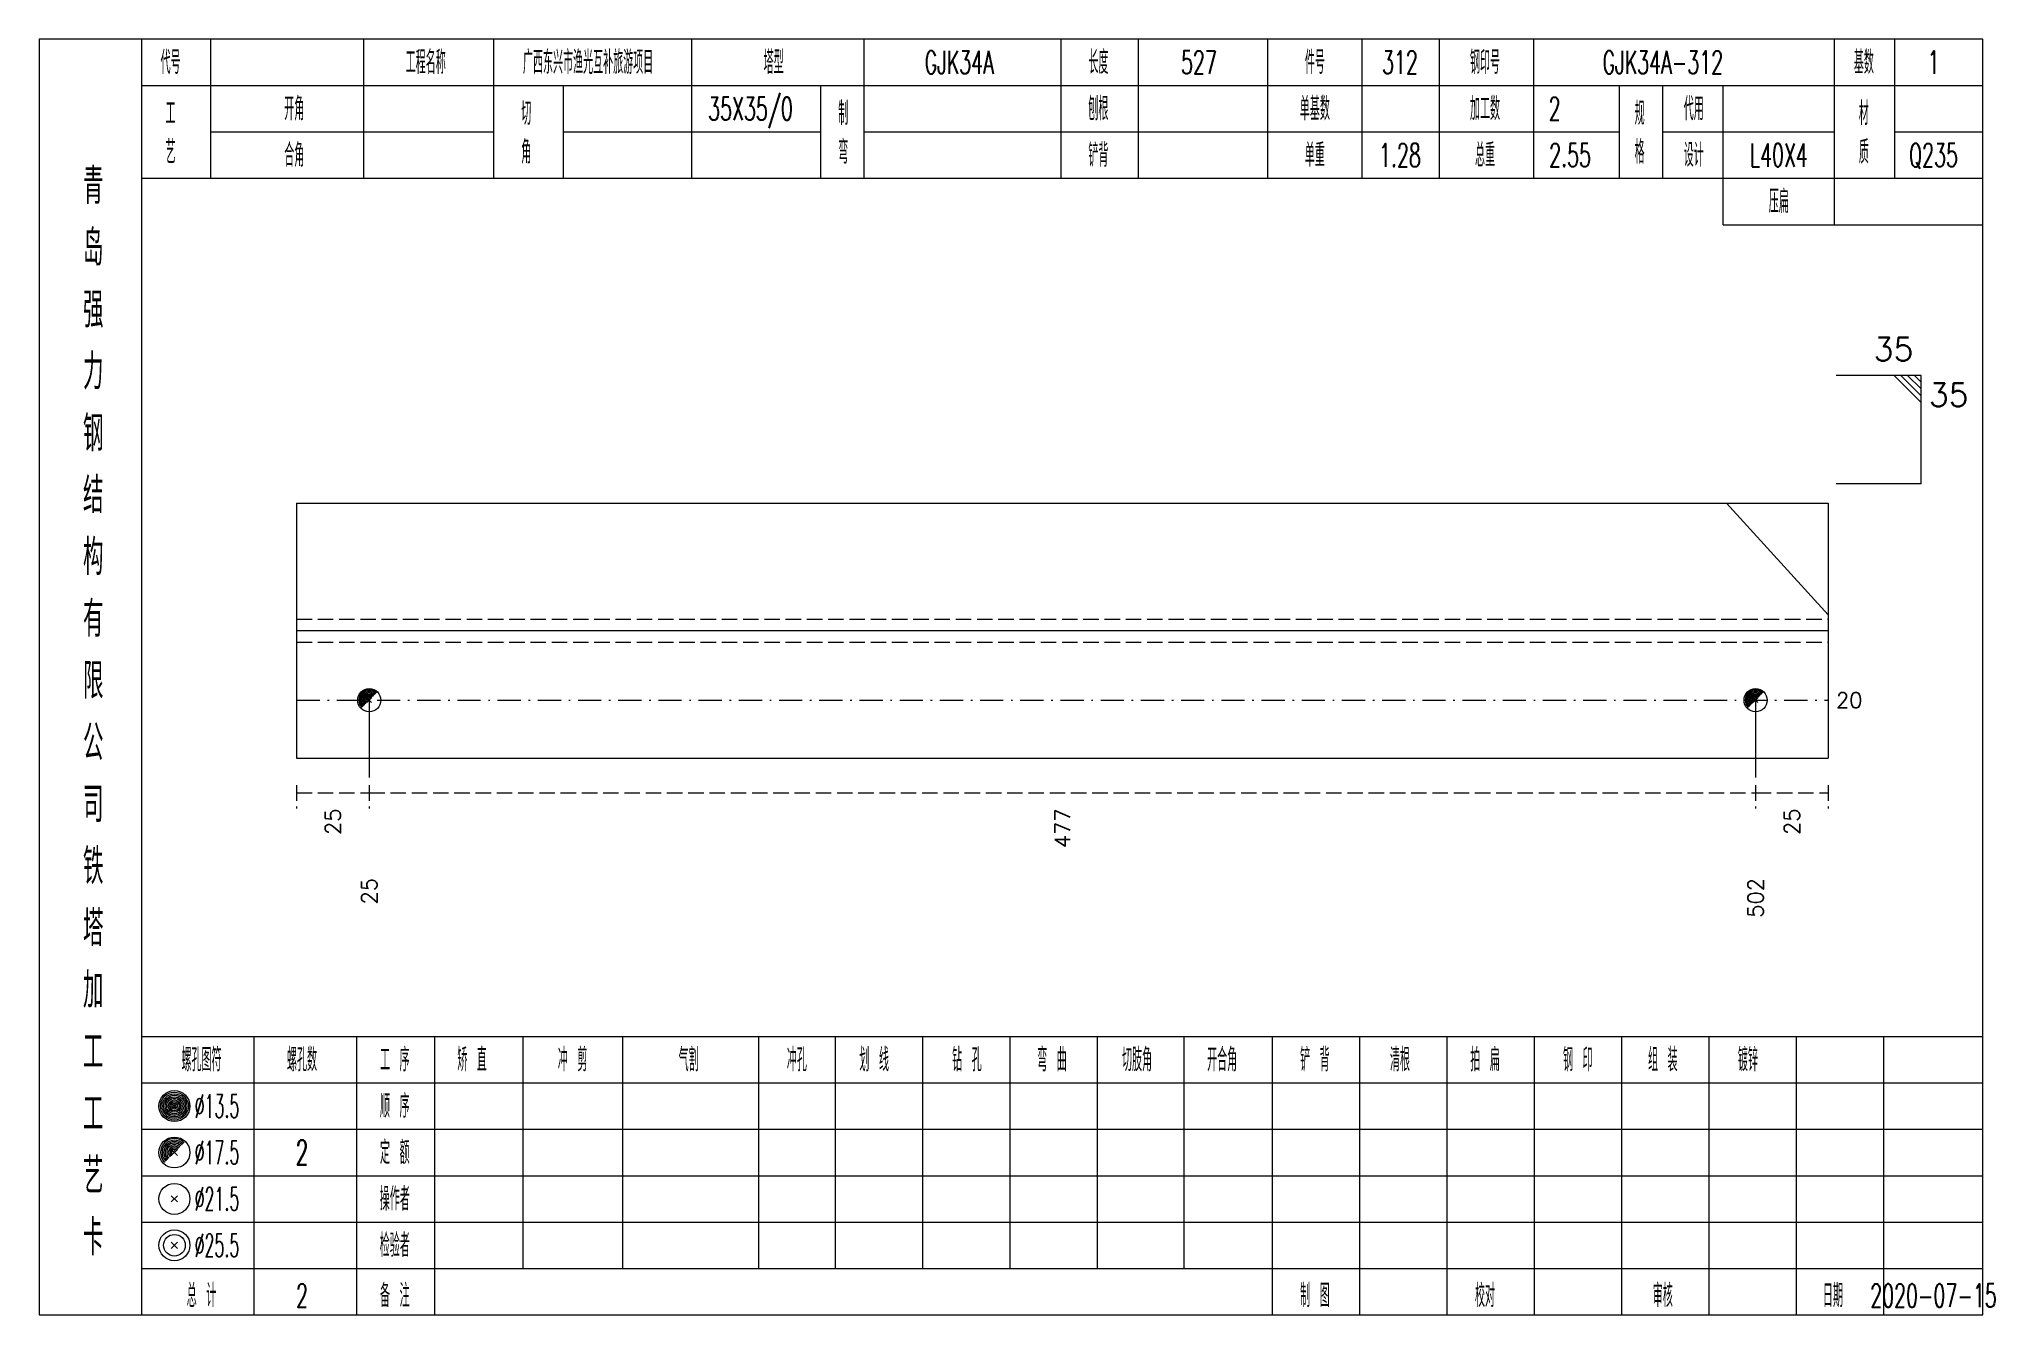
# Model space of a CAD drawing. Extents: x 0 to 2606, y -377 to 6479.
# Drawn here: x 1307 to 1559.9, y 5600 to 5765 of the extents above; entities that cross this region are included whole.
import ezdxf
from ezdxf.enums import TextEntityAlignment as Align

# ---------------------------------------------------------------- set-up
doc = ezdxf.new("R2010")
doc.units = 0
doc.header["$MEASUREMENT"] = 0
doc.linetypes.add('一点画线', pattern=[5.2, 3, -1, 0.2, -1])
doc.linetypes.add('虚线', pattern=[2.75, 2, -0.75])
doc.layers.get('0').update_dxf_attribs({"linetype": 'CONTINUOUS', "lineweight": 25})
doc.layers.add('1', color=7, linetype='CONTINUOUS', lineweight=25)
doc.layers.add('4', color=7, linetype='CONTINUOUS', lineweight=25)
doc.styles.get("Standard").update_dxf_attribs({"font": 'simplex.shx', "width": 0.7, "height": 3, "bigfont": 'gbhzfs.shx'})

msp = doc.modelspace()

# ---------------------------------------------------------------- texts
at = {"color": 7, "linetype": 'Continuous', "lineweight": 13}
msp.add_text('35', height=3, dxfattribs=at).set_placement((1549.4, 5722.5), align=Align.BOTTOM_RIGHT)
msp.add_text('35', height=3, dxfattribs=at).set_placement((1551.4, 5720.5), align=Align.TOP_LEFT)
msp.add_text('20', height=2, dxfattribs=at).set_placement((1539.4, 5679.5), align=Align.MIDDLE_LEFT)
at = {"color": 8, "linetype": 'Continuous', "lineweight": 9}
for s, p in [('25', (1345, 5665.5)), ('477', (1439.35, 5665.5)), ('25', (1533.7, 5665.5))]:
    msp.add_text(s, height=2, rotation=90, dxfattribs=at).set_placement(p, align=Align.MIDDLE_RIGHT)
at = {"layer": '1', "color": 7, "linetype": 'Continuous', "lineweight": 13}
for s, p in [('25', (1349.7, 5656.5)), ('502', (1529, 5656.5))]:
    msp.add_text(s, height=2, rotation=90, dxfattribs=at).set_placement(p, align=Align.MIDDLE_RIGHT)
at = {"layer": '4', "color": 1, "linetype": 'Continuous', "lineweight": 13}
for s, height, width, p in [('代号', 3, 0.6, (1324, 5762)), ('工程名称', 3, 0.6, (1357, 5762)), ('广西东兴市渔光互补旅游项目', 3, 0.6, (1378, 5762)), ('塔型', 3, 0.6, (1402, 5762)), ('GJK34A', 3, 0.6, (1426, 5762)), ('长度', 3, 0.6, (1444, 5762)), ('527', 3, 0.6, (1457, 5762)), ('件号', 3, 0.6, (1472, 5762)), ('312', 3, 0.6, (1483, 5762)), ('钢印号', 3, 0.6, (1494, 5762)), ('GJK34A-312', 3, 0.6, (1517, 5762)), ('基数', 3, 0.6, (1543, 5762)), ('1', 3, 0.6, (1552, 5762)), ('开角', 3, 0.6, (1340, 5756)), ('切', 3, 0.6, (1370, 5755.4)), ('35X35/0', 3, 0.6, (1399, 5756)), ('制', 3, 0.6, (1411, 5755.4)), ('刨根', 3, 0.6, (1444, 5756)), ('单基数', 3, 0.6, (1472, 5756)), ('加工数', 3, 0.6, (1494, 5756)), ('2', 3, 0.6, (1503, 5756)), ('规', 3, 0.6, (1514, 5755.4)), ('代用', 3, 0.6, (1521, 5756)), ('材', 3, 0.6, (1543, 5755.4)), ('工', 3, 0.6, (1324, 5755.4)), ('艺', 3, 0.6, (1324, 5750.4)), ('角', 3, 0.6, (1370, 5750.4)), ('弯', 3, 0.6, (1411, 5750.4)), ('格', 3, 0.6, (1514, 5750.4)), ('质', 3, 0.6, (1543, 5750.4)), ('合角', 3, 0.6, (1340, 5750)), ('铲背', 3, 0.6, (1444, 5750)), ('单重', 3, 0.6, (1472, 5750)), ('1.28', 3, 0.6, (1483, 5750)), ('总重', 3, 0.6, (1494, 5750)), ('2.55', 3, 0.6, (1505, 5750)), ('设计', 3, 0.6, (1521, 5750)), ('L40X4', 3, 0.6, (1532, 5750)), ('Q235', 3, 0.6, (1552, 5750)), ('青', 4.6, 0.8, (1314, 5746)), ('压扁', 3, 0.6, (1532, 5744)), ('岛', 4.6, 0.8, (1314, 5738)), ('强', 4.6, 0.8, (1314, 5730)), ('力', 4.6, 0.8, (1314, 5722)), ('钢', 4.6, 0.8, (1314, 5714)), ('结', 4.6, 0.8, (1314, 5706)), ('构', 4.6, 0.8, (1314, 5698)), ('有', 4.6, 0.8, (1314, 5690)), ('限', 4.6, 0.8, (1314, 5682)), ('公', 4.6, 0.8, (1314, 5674)), ('司', 4.6, 0.8, (1314, 5666)), ('铁', 4.6, 0.8, (1314, 5658)), ('塔', 4.6, 0.8, (1314, 5650)), ('加', 4.6, 0.8, (1314, 5642)), ('工', 4.6, 0.8, (1314, 5634)), ('螺孔图符', 3, 0.6, (1328, 5633)), ('螺孔数', 3, 0.6, (1341, 5633)), ('工 序', 3, 0.6, (1353, 5633)), ('矫 直', 3, 0.6, (1363, 5633)), ('冲 剪', 3, 0.6, (1376, 5633)), ('气割', 3, 0.6, (1391, 5633)), ('冲孔', 3, 0.6, (1405, 5633)), ('划 线', 3, 0.6, (1415, 5633)), ('钻 孔', 3, 0.6, (1427, 5633)), ('弯 曲', 3, 0.6, (1438, 5633)), ('切肢角', 3, 0.6, (1449, 5633)), ('开合角', 3, 0.6, (1460, 5633)), ('铲 背', 3, 0.6, (1472, 5633)), ('清根', 3, 0.6, (1483, 5633)), ('拍 扁', 3, 0.6, (1494, 5633)), ('钢 印', 3, 0.6, (1506, 5633)), ('组 装', 3, 0.6, (1517, 5633)), ('镀锌', 3, 0.6, (1528, 5633)), ('工', 4.6, 0.8, (1314, 5626)), ('%%C13.5', 3, 0.5, (1330, 5627)), ('顺 序', 3, 0.6, (1353, 5627)), ('艺', 4.6, 0.8, (1314, 5618)), ('%%C17.5', 3, 0.5, (1330, 5621)), ('2', 3.2, 0.6, (1341, 5621)), ('定 额', 3, 0.6, (1353, 5621)), ('%%C21.5', 3, 0.5, (1330, 5615)), ('操作者', 3, 0.6, (1353, 5615)), ('卡', 4.6, 0.8, (1314, 5610)), ('%%C25.5', 3, 0.5, (1330, 5609)), ('检验者', 3, 0.6, (1353, 5609)), ('总 计', 3, 0.6, (1328, 5602.5)), ('2', 3, 0.6, (1341, 5602.5)), ('备 注', 3, 0.6, (1353, 5602.5)), ('制 图', 3, 0.6, (1472, 5602.5)), ('校对', 3, 0.6, (1494, 5602.5)), ('审核', 3, 0.6, (1517, 5602.5)), ('日期', 3, 0.6, (1539, 5602.5)), ('2020-07-15', 3, 0.6, (1552, 5602.5))]:
    msp.add_text(s, height=height, dxfattribs=dict(at, width=width)).set_placement(p, align=Align.MIDDLE_CENTER)

# ---------------------------------------------------------------- linework, layer by layer
at = {"color": 7, "linetype": 'Continuous', "lineweight": 13}
for p, q in [((1550.4, 5721.5), (1539.4, 5721.5)), ((1546.9, 5721.5), (1550.4, 5718)), ((1547.78, 5721.5), (1550.4, 5718.88)), ((1548.65, 5721.5), (1550.4, 5719.75)), ((1549.53, 5721.5), (1550.4, 5720.62)), ((1550.4, 5707.5), (1550.4, 5721.5)), ((1550.4, 5707.5), (1539.4, 5707.5)), ((1538.4, 5690.56), (1525.24, 5705)), ((1349.7, 5679.5), (1349.7, 5669.5)), ((1529, 5679.5), (1529, 5669.5))]:
    msp.add_line(p, q, dxfattribs=at)
at = {"color": 7, "linetype": 'Continuous', "lineweight": 18}
for p, q in [((1340.3, 5705), (1340.3, 5672)), ((1340.3, 5705), (1538.4, 5705)), ((1538.4, 5705), (1538.4, 5672)), ((1340.3, 5688.5), (1538.4, 5688.5))]:
    msp.add_line(p, q, dxfattribs=at)
at = {"color": 1, "linetype": '虚线', "lineweight": 18}
for p, q in [((1340.3, 5690), (1538.4, 5690)), ((1340.3, 5687), (1538.4, 5687))]:
    msp.add_line(p, q, dxfattribs=at)
at = {"color": 3, "linetype": '一点画线', "lineweight": 13}
msp.add_line((1340.3, 5679.5), (1538.4, 5679.5), dxfattribs=at)
at = {"color": 8, "linetype": '虚线', "lineweight": 9}
for p, q in [((1340.3, 5668.5), (1340.3, 5665.5)), ((1340.3, 5667.5), (1349.7, 5667.5)), ((1349.7, 5668.5), (1349.7, 5665.5)), ((1349.7, 5668.5), (1349.7, 5665.5)), ((1349.7, 5667.5), (1529, 5667.5)), ((1529, 5668.5), (1529, 5665.5)), ((1529, 5668.5), (1529, 5665.5)), ((1529, 5667.5), (1538.4, 5667.5)), ((1538.4, 5668.5), (1538.4, 5665.5))]:
    msp.add_line(p, q, dxfattribs=at)
at = {"layer": '1', "color": 7, "linetype": 'Continuous', "lineweight": 0}
for p, q in [((1349.4, 5679.2), (1350, 5679.8)), ((1349.4, 5679.8), (1350, 5679.2)), ((1528.7, 5679.2), (1529.3, 5679.8)), ((1528.7, 5679.8), (1529.3, 5679.2))]:
    msp.add_line(p, q, dxfattribs=at)
at = {"layer": '1', "color": 7, "linetype": 'Continuous', "lineweight": 18}
msp.add_line((1340.3, 5672), (1538.4, 5672), dxfattribs=at)
at = {"layer": '1', "color": 7, "linetype": 'Continuous', "lineweight": 13}
for centre in [(1349.7, 5679.5), (1529, 5679.5)]:
    msp.add_circle(centre, 1.5, dxfattribs=at)
for centre, radius in [((1349.7, 5679.5), 1.35), ((1349.7, 5679.5), 1.2), ((1349.7, 5679.5), 1.05), ((1349.7, 5679.5), 0.9), ((1349.7, 5679.5), 0.75), ((1349.7, 5679.5), 0.6), ((1349.7, 5679.5), 0.45), ((1349.7, 5679.5), 0.3), ((1349.7, 5679.5), 0.15), ((1529, 5679.5), 1.35), ((1529, 5679.5), 1.2), ((1529, 5679.5), 1.05), ((1529, 5679.5), 0.9), ((1529, 5679.5), 0.75), ((1529, 5679.5), 0.6), ((1529, 5679.5), 0.45), ((1529, 5679.5), 0.3), ((1529, 5679.5), 0.15)]:
    msp.add_arc(centre, radius, 45, 225, dxfattribs=at)
at = {"layer": '4', "color": 1, "linetype": 'Continuous', "lineweight": 18}
for p, q in [((1320.3, 5600), (1320.3, 5765)), ((1329.2, 5747), (1329.2, 5765)), ((1349, 5747), (1349, 5765)), ((1365.8, 5747), (1365.8, 5765)), ((1391.4, 5747), (1391.4, 5765)), ((1413.7, 5747), (1413.7, 5765)), ((1439.2, 5747), (1439.2, 5765)), ((1449.2, 5747), (1449.2, 5765)), ((1465.9, 5747), (1465.9, 5765)), ((1478.1, 5747), (1478.1, 5765)), ((1488.1, 5747), (1488.1, 5765)), ((1500.3, 5747), (1500.3, 5765)), ((1539.2, 5741), (1539.2, 5765)), ((1547, 5747), (1547, 5765)), ((1320.3, 5759), (1558.4, 5759)), ((1374.8, 5747), (1374.8, 5759)), ((1408.1, 5747), (1408.1, 5759)), ((1511.4, 5747), (1511.4, 5759)), ((1517, 5747), (1517, 5759)), ((1524.8, 5741), (1524.8, 5759)), ((1329.2, 5753), (1365.8, 5753)), ((1374.8, 5753), (1408.1, 5753)), ((1413.7, 5753), (1511.4, 5753)), ((1517, 5753), (1539.2, 5753)), ((1547, 5753), (1558.4, 5753)), ((1320.3, 5747), (1558.4, 5747)), ((1524.8, 5741), (1558.4, 5741)), ((1320.3, 5636), (1558.4, 5636)), ((1334.8, 5600), (1334.8, 5636)), ((1348.1, 5600), (1348.1, 5636)), ((1358.2, 5600), (1358.2, 5636)), ((1369.6, 5606), (1369.6, 5636)), ((1382.5, 5606), (1382.5, 5636)), ((1400.1, 5606), (1400.1, 5636)), ((1410, 5606), (1410, 5636)), ((1421.3, 5606), (1421.3, 5636)), ((1432.6, 5606), (1432.6, 5636)), ((1443.9, 5606), (1443.9, 5636)), ((1455.1, 5606), (1455.1, 5636)), ((1466.5, 5606), (1466.5, 5636)), ((1477.8, 5606), (1477.8, 5636)), ((1489.1, 5606), (1489.1, 5636)), ((1500.4, 5606), (1500.4, 5636)), ((1511.7, 5606), (1511.7, 5636)), ((1523, 5606), (1523, 5636)), ((1534.3, 5606), (1534.3, 5636)), ((1545.6, 5606), (1545.6, 5636)), ((1320.3, 5630), (1558.4, 5630)), ((1320.3, 5624), (1558.4, 5624)), ((1320.3, 5618), (1558.4, 5618)), ((1320.3, 5612), (1558.4, 5612)), ((1320.3, 5606), (1558.4, 5606)), ((1466.5, 5600), (1466.5, 5606)), ((1477.8, 5600), (1477.8, 5606)), ((1489.1, 5600), (1489.1, 5606)), ((1500.4, 5600), (1500.4, 5606)), ((1511.7, 5600), (1511.7, 5606)), ((1523, 5600), (1523, 5606)), ((1534.3, 5600), (1534.3, 5606)), ((1545.6, 5600), (1545.6, 5606))]:
    msp.add_line(p, q, dxfattribs=at)
at = {"layer": '4', "color": 7, "linetype": 'Continuous', "lineweight": 13}
for p, q in [((1324.3, 5626.8), (1324.7, 5627.2)), ((1324.7, 5626.8), (1324.3, 5627.2)), ((1324.1, 5614.6), (1324.9, 5615.4)), ((1324.9, 5614.6), (1324.1, 5615.4)), ((1324.1, 5608.6), (1324.9, 5609.4)), ((1324.9, 5608.6), (1324.1, 5609.4))]:
    msp.add_line(p, q, dxfattribs=at)
at = {"layer": '4', "color": 7, "linetype": 'Continuous', "lineweight": 0}
for p, q in [((1324.1, 5620.6), (1324.9, 5621.4)), ((1324.1, 5621.4), (1324.9, 5620.6))]:
    msp.add_line(p, q, dxfattribs=at)
at = {"layer": '4', "color": 1, "linetype": 'Continuous', "lineweight": 18}
msp.add_lwpolyline([(1307, 5765), (1307, 5600), (1558.4, 5600), (1558.4, 5765)], close=True, dxfattribs=at)
at = {"layer": '4', "color": 7, "linetype": 'Continuous', "lineweight": 13}
for centre, radius in [((1324.5, 5627), 2), ((1324.5, 5627), 1.8), ((1324.5, 5627), 1.6), ((1324.5, 5627), 1.4), ((1324.5, 5627), 1.2), ((1324.5, 5627), 1), ((1324.5, 5627), 0.8), ((1324.5, 5627), 0.6), ((1324.5, 5627), 0.4), ((1324.5, 5627), 0.2), ((1324.5, 5621), 2), ((1324.5, 5615), 2), ((1324.5, 5609), 2), ((1324.5, 5609), 1.4)]:
    msp.add_circle(centre, radius, dxfattribs=at)
for radius in [1.8, 1.6, 1.4, 1.2, 1, 0.8, 0.6, 0.4, 0.2]:
    msp.add_arc((1324.5, 5621), radius, 45, 225, dxfattribs=at)

msp.set_redraw_order([(e.dxf.handle, doc.entitydb.next_handle()) for e in msp.query("TEXT MTEXT ATTDEF DIMENSION ARC_DIMENSION")])  # texts and dimensions are drawn at this point

doc.saveas('drawing.dxf')
